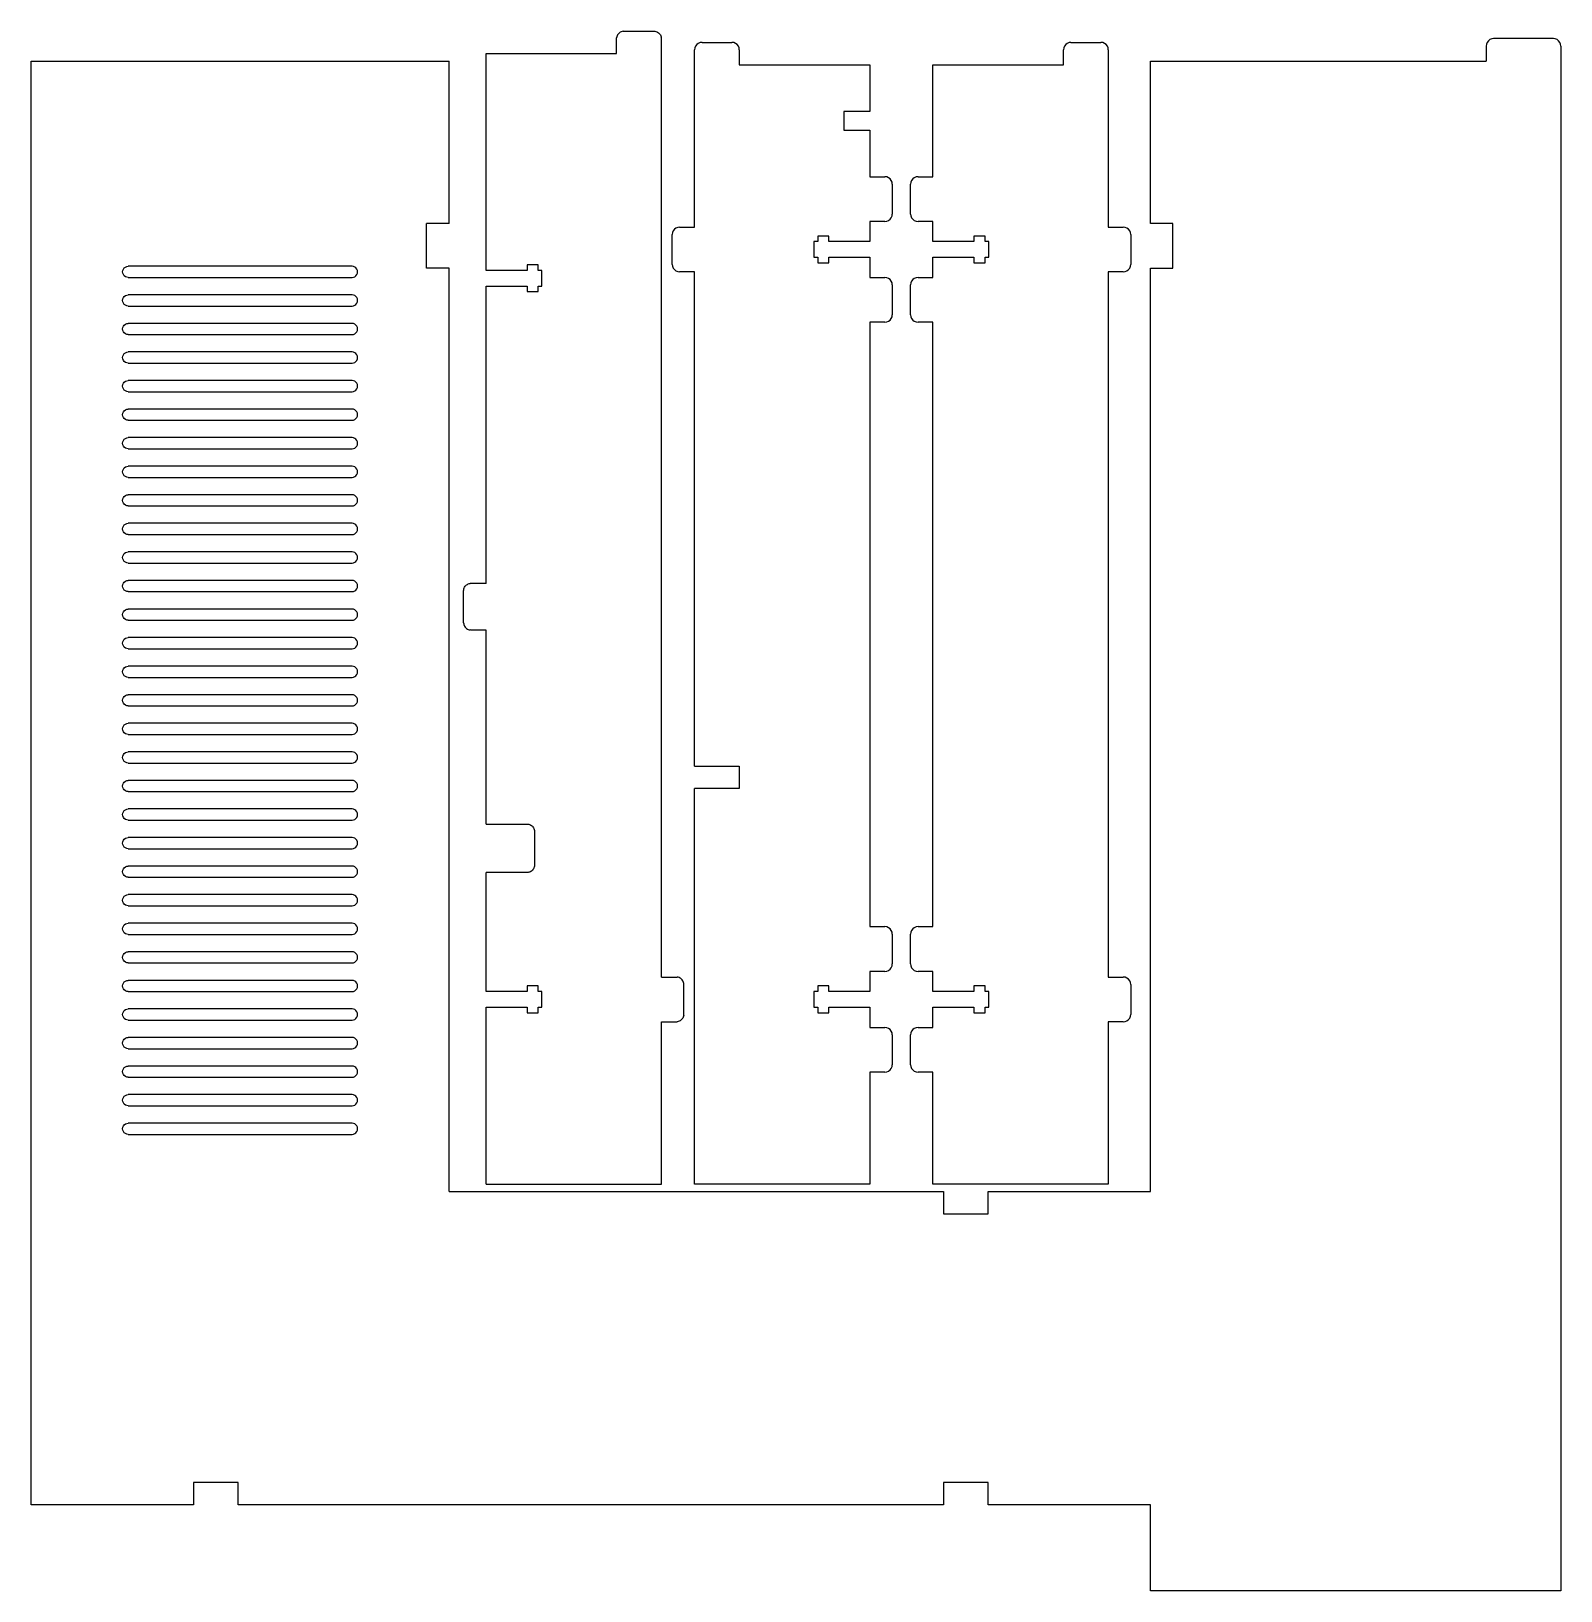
# Model space of a CAD drawing. Header units: metres. Extents: x 1334 to 1744, y -829 to -411.
import ezdxf

# ---------------------------------------------------------------- set-up
doc = ezdxf.new("R2010")
doc.units = ezdxf.units.M

msp = doc.modelspace()

# ---------------------------------------------------------------- linework, layer by layer
for p, q in [((1610.68, -415.78, 6), (1610.61, -416.3, 6)), ((1610.61, -420.3, 6), (1610.61, -416.3, 6)), ((1610.88, -415.3, 6), (1610.68, -415.78, 6)), ((1611.2, -414.89, 6), (1610.88, -415.3, 6)), ((1611.61, -414.57, 6), (1611.2, -414.89, 6)), ((1612.1, -414.37, 6), (1611.61, -414.57, 6)), ((1612.61, -414.3, 6), (1612.1, -414.37, 6)), ((1612.61, -414.3, 6), (1620.61, -414.3, 6)), ((1621.13, -414.37, 6), (1620.61, -414.3, 6)), ((1621.61, -414.57, 6), (1621.13, -414.37, 6)), ((1622.03, -414.89, 6), (1621.61, -414.57, 6)), ((1622.35, -415.3, 6), (1622.03, -414.89, 6)), ((1622.55, -415.78, 6), (1622.35, -415.3, 6)), ((1622.61, -416.3, 6), (1622.55, -415.78, 6)), ((1622.61, -416.3, 6), (1622.61, -463.8, 6)), ((1575.61, -420.3, 6), (1610.61, -420.3, 6)), ((1575.61, -450.3, 6), (1575.61, -420.3, 6)), ((1569.88, -451.3, 6), (1569.68, -451.78, 6)), ((1570.2, -450.89, 6), (1569.88, -451.3, 6)), ((1570.61, -450.57, 6), (1570.2, -450.89, 6)), ((1571.1, -450.37, 6), (1570.61, -450.57, 6)), ((1571.61, -450.3, 6), (1571.1, -450.37, 6)), ((1571.61, -450.3, 6), (1573.61, -450.3, 6)), ((1573.61, -450.3, 6), (1575.61, -450.3, 6)), ((1569.68, -451.78, 6), (1569.61, -452.3, 6)), ((1569.61, -460.3, 6), (1569.61, -452.3, 6)), ((1569.61, -460.3, 6), (1569.68, -460.82, 6)), ((1569.68, -460.82, 6), (1569.88, -461.3, 6)), ((1569.88, -461.3, 6), (1570.2, -461.71, 6)), ((1570.2, -461.71, 6), (1570.61, -462.03, 6)), ((1570.61, -462.03, 6), (1571.1, -462.23, 6)), ((1571.1, -462.23, 6), (1571.61, -462.3, 6)), ((1573.61, -462.3, 6), (1571.61, -462.3, 6)), ((1575.61, -462.3, 6), (1573.61, -462.3, 6)), ((1575.61, -467.7, 6), (1575.61, -462.3, 6)), ((1622.61, -463.8, 6), (1626.61, -463.8, 6)), ((1627.13, -463.87, 6), (1626.61, -463.8, 6)), ((1627.61, -464.07, 6), (1627.13, -463.87, 6)), ((1586.61, -467.7, 6), (1575.61, -467.7, 6)), ((1586.61, -466.2, 6), (1586.61, -467.7, 6)), ((1589.61, -466.2, 6), (1586.61, -466.2, 6)), ((1589.61, -467.7, 6), (1589.61, -466.2, 6)), ((1590.61, -467.7, 6), (1589.61, -467.7, 6)), ((1590.61, -471.9, 6), (1590.61, -467.7, 6)), ((1628.03, -464.39, 6), (1627.61, -464.07, 6)), ((1628.35, -464.8, 6), (1628.03, -464.39, 6)), ((1628.55, -465.28, 6), (1628.35, -464.8, 6)), ((1628.61, -465.8, 6), (1628.55, -465.28, 6)), ((1628.61, -465.8, 6), (1628.61, -473.8, 6)), ((1575.61, -471.9, 6), (1586.61, -471.9, 6)), ((1575.61, -477.3, 6), (1575.61, -471.9, 6)), ((1586.61, -471.9, 6), (1586.61, -473.4, 6)), ((1589.61, -471.9, 6), (1590.61, -471.9, 6)), ((1589.61, -473.4, 6), (1589.61, -471.9, 6)), ((1586.61, -473.4, 6), (1589.61, -473.4, 6)), ((1622.61, -475.8, 6), (1622.61, -664.8, 6)), ((1626.61, -475.8, 6), (1622.61, -475.8, 6)), ((1626.61, -475.8, 6), (1627.13, -475.73, 6)), ((1627.13, -475.73, 6), (1627.61, -475.53, 6)), ((1627.61, -475.53, 6), (1628.03, -475.21, 6)), ((1628.03, -475.21, 6), (1628.35, -474.8, 6)), ((1628.35, -474.8, 6), (1628.55, -474.32, 6)), ((1628.55, -474.32, 6), (1628.61, -473.8, 6)), ((1569.68, -478.78, 6), (1569.61, -479.3, 6)), ((1569.61, -487.3, 6), (1569.61, -479.3, 6)), ((1569.88, -478.3, 6), (1569.68, -478.78, 6)), ((1570.2, -477.89, 6), (1569.88, -478.3, 6)), ((1570.61, -477.57, 6), (1570.2, -477.89, 6)), ((1571.1, -477.37, 6), (1570.61, -477.57, 6)), ((1571.61, -477.3, 6), (1571.1, -477.37, 6)), ((1571.61, -477.3, 6), (1573.61, -477.3, 6)), ((1573.61, -477.3, 6), (1575.61, -477.3, 6)), ((1569.61, -487.3, 6), (1569.68, -487.82, 6)), ((1569.68, -487.82, 6), (1569.88, -488.3, 6)), ((1569.88, -488.3, 6), (1570.2, -488.71, 6)), ((1570.2, -488.71, 6), (1570.61, -489.03, 6)), ((1570.61, -489.03, 6), (1571.1, -489.23, 6)), ((1571.1, -489.23, 6), (1571.61, -489.3, 6)), ((1573.61, -489.3, 6), (1571.61, -489.3, 6)), ((1575.61, -489.3, 6), (1573.61, -489.3, 6)), ((1575.61, -651.3, 6), (1575.61, -489.3, 6)), ((1570.2, -651.89, 6), (1569.88, -652.3, 6)), ((1570.61, -651.57, 6), (1570.2, -651.89, 6)), ((1571.1, -651.37, 6), (1570.61, -651.57, 6)), ((1571.61, -651.3, 6), (1571.1, -651.37, 6)), ((1571.61, -651.3, 6), (1573.61, -651.3, 6)), ((1573.61, -651.3, 6), (1575.61, -651.3, 6)), ((1569.68, -652.78, 6), (1569.61, -653.3, 6)), ((1569.61, -661.3, 6), (1569.61, -653.3, 6)), ((1569.88, -652.3, 6), (1569.68, -652.78, 6)), ((1569.61, -661.3, 6), (1569.68, -661.82, 6)), ((1569.68, -661.82, 6), (1569.88, -662.3, 6)), ((1569.88, -662.3, 6), (1570.2, -662.71, 6)), ((1570.2, -662.71, 6), (1570.61, -663.03, 6)), ((1570.61, -663.03, 6), (1571.1, -663.23, 6)), ((1571.1, -663.23, 6), (1571.61, -663.3, 6)), ((1573.61, -663.3, 6), (1571.61, -663.3, 6)), ((1575.61, -663.3, 6), (1573.61, -663.3, 6)), ((1575.61, -668.7, 6), (1575.61, -663.3, 6)), ((1586.61, -668.7, 6), (1575.61, -668.7, 6)), ((1586.61, -667.2, 6), (1586.61, -668.7, 6)), ((1589.61, -667.2, 6), (1586.61, -667.2, 6)), ((1589.61, -668.7, 6), (1589.61, -667.2, 6)), ((1590.61, -668.7, 6), (1589.61, -668.7, 6)), ((1590.61, -672.9, 6), (1590.61, -668.7, 6)), ((1622.61, -664.8, 6), (1626.61, -664.8, 6)), ((1627.13, -664.87, 6), (1626.61, -664.8, 6)), ((1627.61, -665.07, 6), (1627.13, -664.87, 6)), ((1628.03, -665.39, 6), (1627.61, -665.07, 6)), ((1628.35, -665.8, 6), (1628.03, -665.39, 6)), ((1628.55, -666.28, 6), (1628.35, -665.8, 6)), ((1628.61, -666.8, 6), (1628.55, -666.28, 6)), ((1628.61, -666.8, 6), (1628.61, -674.8, 6)), ((1575.61, -672.9, 6), (1586.61, -672.9, 6)), ((1575.61, -678.3, 6), (1575.61, -672.9, 6)), ((1586.61, -672.9, 6), (1586.61, -674.4, 6)), ((1589.61, -672.9, 6), (1590.61, -672.9, 6)), ((1589.61, -674.4, 6), (1589.61, -672.9, 6)), ((1586.61, -674.4, 6), (1589.61, -674.4, 6)), ((1622.61, -676.8, 6), (1622.61, -720.3, 6)), ((1626.61, -676.8, 6), (1622.61, -676.8, 6)), ((1626.61, -676.8, 6), (1627.13, -676.73, 6)), ((1627.13, -676.73, 6), (1627.61, -676.53, 6)), ((1627.61, -676.53, 6), (1628.03, -676.21, 6)), ((1628.03, -676.21, 6), (1628.35, -675.8, 6)), ((1628.35, -675.8, 6), (1628.55, -675.32, 6)), ((1628.55, -675.32, 6), (1628.61, -674.8, 6)), ((1569.68, -679.78, 6), (1569.61, -680.3, 6)), ((1569.61, -688.3, 6), (1569.61, -680.3, 6)), ((1569.88, -679.3, 6), (1569.68, -679.78, 6)), ((1570.2, -678.89, 6), (1569.88, -679.3, 6)), ((1570.61, -678.57, 6), (1570.2, -678.89, 6)), ((1571.1, -678.37, 6), (1570.61, -678.57, 6)), ((1571.61, -678.3, 6), (1571.1, -678.37, 6)), ((1571.61, -678.3, 6), (1573.61, -678.3, 6)), ((1573.61, -678.3, 6), (1575.61, -678.3, 6)), ((1569.61, -688.3, 6), (1569.68, -688.82, 6)), ((1569.68, -688.82, 6), (1569.88, -689.3, 6)), ((1569.88, -689.3, 6), (1570.2, -689.71, 6)), ((1570.2, -689.71, 6), (1570.61, -690.03, 6)), ((1570.61, -690.03, 6), (1571.1, -690.23, 6)), ((1571.1, -690.23, 6), (1571.61, -690.3, 6)), ((1573.61, -690.3, 6), (1571.61, -690.3, 6)), ((1575.61, -690.3, 6), (1573.61, -690.3, 6)), ((1575.61, -720.3, 6), (1575.61, -690.3, 6)), ((1622.61, -720.3, 6), (1575.61, -720.3, 6))]:
    msp.add_line(p, q)
at = {"layer": '1'}
for p, q in [((1511.78, -415.78, 6), (1511.71, -416.3, 6)), ((1511.71, -463.8, 6), (1511.71, -416.3, 6)), ((1511.98, -415.3, 6), (1511.78, -415.78, 6)), ((1512.3, -414.89, 6), (1511.98, -415.3, 6)), ((1512.71, -414.57, 6), (1512.3, -414.89, 6)), ((1513.2, -414.37, 6), (1512.71, -414.57, 6)), ((1513.71, -414.3, 6), (1513.2, -414.37, 6)), ((1513.71, -414.3, 6), (1521.71, -414.3, 6)), ((1522.23, -414.37, 6), (1521.71, -414.3, 6)), ((1522.71, -414.57, 6), (1522.23, -414.37, 6)), ((1523.13, -414.89, 6), (1522.71, -414.57, 6)), ((1523.45, -415.3, 6), (1523.13, -414.89, 6)), ((1523.65, -415.78, 6), (1523.45, -415.3, 6)), ((1523.71, -416.3, 6), (1523.65, -415.78, 6)), ((1523.71, -416.3, 6), (1523.71, -420.3, 6)), ((1523.71, -420.3, 6), (1558.71, -420.3, 6)), ((1558.71, -420.3, 6), (1558.71, -432.8, 6)), ((1551.71, -432.8, 6), (1551.71, -437.8, 6)), ((1558.71, -432.8, 6), (1551.71, -432.8, 6)), ((1551.71, -437.8, 6), (1558.71, -437.8, 6)), ((1558.71, -437.8, 6), (1558.71, -450.3, 6)), ((1558.71, -450.3, 6), (1560.71, -450.3, 6)), ((1560.71, -450.3, 6), (1562.71, -450.3, 6)), ((1563.23, -450.37, 6), (1562.71, -450.3, 6)), ((1563.71, -450.57, 6), (1563.23, -450.37, 6)), ((1564.13, -450.89, 6), (1563.71, -450.57, 6)), ((1564.45, -451.3, 6), (1564.13, -450.89, 6)), ((1564.65, -451.78, 6), (1564.45, -451.3, 6)), ((1564.71, -452.3, 6), (1564.65, -451.78, 6)), ((1564.71, -452.3, 6), (1564.71, -460.3, 6)), ((1507.2, -463.87, 6), (1506.71, -464.07, 6)), ((1507.71, -463.8, 6), (1507.2, -463.87, 6)), ((1507.71, -463.8, 6), (1511.71, -463.8, 6)), ((1558.71, -462.3, 6), (1558.71, -467.7, 6)), ((1560.71, -462.3, 6), (1558.71, -462.3, 6)), ((1562.71, -462.3, 6), (1560.71, -462.3, 6)), ((1562.71, -462.3, 6), (1563.23, -462.23, 6)), ((1563.23, -462.23, 6), (1563.71, -462.03, 6)), ((1563.71, -462.03, 6), (1564.13, -461.71, 6)), ((1564.13, -461.71, 6), (1564.45, -461.3, 6)), ((1564.45, -461.3, 6), (1564.65, -460.82, 6)), ((1564.65, -460.82, 6), (1564.71, -460.3, 6)), ((1505.78, -465.28, 6), (1505.71, -465.8, 6)), ((1505.71, -473.8, 6), (1505.71, -465.8, 6)), ((1505.98, -464.8, 6), (1505.78, -465.28, 6)), ((1506.3, -464.39, 6), (1505.98, -464.8, 6)), ((1506.71, -464.07, 6), (1506.3, -464.39, 6)), ((1544.71, -467.7, 6), (1543.71, -467.7, 6)), ((1543.71, -467.7, 6), (1543.71, -471.9, 6)), ((1544.71, -466.2, 6), (1544.71, -467.7, 6)), ((1547.71, -466.2, 6), (1544.71, -466.2, 6)), ((1547.71, -467.7, 6), (1547.71, -466.2, 6)), ((1558.71, -467.7, 6), (1547.71, -467.7, 6)), ((1543.71, -471.9, 6), (1544.71, -471.9, 6)), ((1544.71, -471.9, 6), (1544.71, -473.4, 6)), ((1547.71, -473.4, 6), (1547.71, -471.9, 6)), ((1547.71, -471.9, 6), (1558.71, -471.9, 6)), ((1558.71, -471.9, 6), (1558.71, -477.3, 6)), ((1505.71, -473.8, 6), (1505.78, -474.32, 6)), ((1505.78, -474.32, 6), (1505.98, -474.8, 6)), ((1505.98, -474.8, 6), (1506.3, -475.21, 6)), ((1506.3, -475.21, 6), (1506.71, -475.53, 6)), ((1506.71, -475.53, 6), (1507.2, -475.73, 6)), ((1507.2, -475.73, 6), (1507.71, -475.8, 6)), ((1511.71, -475.8, 6), (1507.71, -475.8, 6)), ((1511.71, -608.3, 6), (1511.71, -475.8, 6)), ((1544.71, -473.4, 6), (1547.71, -473.4, 6)), ((1558.71, -477.3, 6), (1560.71, -477.3, 6)), ((1560.71, -477.3, 6), (1562.71, -477.3, 6)), ((1563.23, -477.37, 6), (1562.71, -477.3, 6)), ((1563.71, -477.57, 6), (1563.23, -477.37, 6)), ((1564.13, -477.89, 6), (1563.71, -477.57, 6)), ((1564.45, -478.3, 6), (1564.13, -477.89, 6)), ((1564.65, -478.78, 6), (1564.45, -478.3, 6)), ((1564.71, -479.3, 6), (1564.65, -478.78, 6)), ((1564.71, -479.3, 6), (1564.71, -487.3, 6)), ((1563.23, -489.23, 6), (1563.71, -489.03, 6)), ((1563.71, -489.03, 6), (1564.13, -488.71, 6)), ((1564.13, -488.71, 6), (1564.45, -488.3, 6)), ((1564.45, -488.3, 6), (1564.65, -487.82, 6)), ((1564.65, -487.82, 6), (1564.71, -487.3, 6)), ((1558.71, -489.3, 6), (1558.71, -651.3, 6)), ((1560.71, -489.3, 6), (1558.71, -489.3, 6)), ((1562.71, -489.3, 6), (1560.71, -489.3, 6)), ((1562.71, -489.3, 6), (1563.23, -489.23, 6)), ((1511.71, -608.3, 6), (1523.71, -608.3, 6)), ((1523.71, -608.3, 6), (1523.71, -614.3, 6)), ((1523.71, -614.3, 6), (1511.71, -614.3, 6)), ((1511.71, -720.3, 6), (1511.71, -614.3, 6)), ((1558.71, -651.3, 6), (1560.71, -651.3, 6)), ((1560.71, -651.3, 6), (1562.71, -651.3, 6)), ((1563.23, -651.37, 6), (1562.71, -651.3, 6)), ((1563.71, -651.57, 6), (1563.23, -651.37, 6)), ((1564.13, -651.89, 6), (1563.71, -651.57, 6)), ((1564.45, -652.3, 6), (1564.13, -651.89, 6)), ((1564.65, -652.78, 6), (1564.45, -652.3, 6)), ((1564.71, -653.3, 6), (1564.65, -652.78, 6)), ((1564.71, -653.3, 6), (1564.71, -661.3, 6)), ((1558.71, -663.3, 6), (1558.71, -668.7, 6)), ((1560.71, -663.3, 6), (1558.71, -663.3, 6)), ((1562.71, -663.3, 6), (1560.71, -663.3, 6)), ((1562.71, -663.3, 6), (1563.23, -663.23, 6)), ((1563.23, -663.23, 6), (1563.71, -663.03, 6)), ((1563.71, -663.03, 6), (1564.13, -662.71, 6)), ((1564.13, -662.71, 6), (1564.45, -662.3, 6)), ((1564.45, -662.3, 6), (1564.65, -661.82, 6)), ((1564.65, -661.82, 6), (1564.71, -661.3, 6)), ((1543.71, -668.7, 6), (1543.71, -672.9, 6)), ((1544.71, -668.7, 6), (1543.71, -668.7, 6)), ((1544.71, -667.2, 6), (1544.71, -668.7, 6)), ((1547.71, -667.2, 6), (1544.71, -667.2, 6)), ((1547.71, -668.7, 6), (1547.71, -667.2, 6)), ((1558.71, -668.7, 6), (1547.71, -668.7, 6)), ((1543.71, -672.9, 6), (1544.71, -672.9, 6)), ((1544.71, -672.9, 6), (1544.71, -674.4, 6)), ((1547.71, -672.9, 6), (1558.71, -672.9, 6)), ((1547.71, -674.4, 6), (1547.71, -672.9, 6)), ((1558.71, -672.9, 6), (1558.71, -678.3, 6)), ((1544.71, -674.4, 6), (1547.71, -674.4, 6)), ((1558.71, -678.3, 6), (1560.71, -678.3, 6)), ((1560.71, -678.3, 6), (1562.71, -678.3, 6)), ((1563.23, -678.37, 6), (1562.71, -678.3, 6)), ((1563.71, -678.57, 6), (1563.23, -678.37, 6)), ((1564.13, -678.89, 6), (1563.71, -678.57, 6)), ((1564.45, -679.3, 6), (1564.13, -678.89, 6)), ((1564.65, -679.78, 6), (1564.45, -679.3, 6)), ((1564.71, -680.3, 6), (1564.65, -679.78, 6)), ((1564.71, -680.3, 6), (1564.71, -688.3, 6)), ((1564.13, -689.71, 6), (1564.45, -689.3, 6)), ((1564.45, -689.3, 6), (1564.65, -688.82, 6)), ((1564.65, -688.82, 6), (1564.71, -688.3, 6)), ((1558.71, -690.3, 6), (1558.71, -720.3, 6)), ((1560.71, -690.3, 6), (1558.71, -690.3, 6)), ((1562.71, -690.3, 6), (1560.71, -690.3, 6)), ((1562.71, -690.3, 6), (1563.23, -690.23, 6)), ((1563.23, -690.23, 6), (1563.71, -690.03, 6)), ((1563.71, -690.03, 6), (1564.13, -689.71, 6)), ((1558.71, -720.3, 6), (1511.71, -720.3, 6))]:
    msp.add_line(p, q, dxfattribs=at)
at = {"layer": '2'}
for p, q in [((1724.9, -413.57, 6), (1724.49, -413.89, 6)), ((1725.38, -413.37, 6), (1724.9, -413.57, 6)), ((1725.9, -413.3, 6), (1725.38, -413.37, 6)), ((1741.9, -413.3, 6), (1725.9, -413.3, 6)), ((1742.42, -413.37, 6), (1741.9, -413.3, 6)), ((1742.9, -413.57, 6), (1742.42, -413.37, 6)), ((1743.31, -413.89, 6), (1742.9, -413.57, 6)), ((1723.97, -414.78, 6), (1723.9, -415.3, 6)), ((1723.9, -415.3, 6), (1723.9, -419.3, 6)), ((1724.17, -414.3, 6), (1723.97, -414.78, 6)), ((1724.49, -413.89, 6), (1724.17, -414.3, 6)), ((1743.63, -414.3, 6), (1743.31, -413.89, 6)), ((1743.83, -414.78, 6), (1743.63, -414.3, 6)), ((1743.9, -415.3, 6), (1743.83, -414.78, 6)), ((1743.9, -415.3, 6), (1743.9, -829.3, 6)), ((1333.9, -419.3, 6), (1445.9, -419.3, 6)), ((1333.9, -806.3, 6), (1333.9, -419.3, 6)), ((1445.9, -462.8, 6), (1445.9, -419.3, 6)), ((1633.9, -462.8, 6), (1633.9, -419.3, 6)), ((1633.9, -419.3, 6), (1723.9, -419.3, 6)), ((1439.9, -474.8, 6), (1439.9, -462.8, 6)), ((1445.9, -462.8, 6), (1439.9, -462.8, 6)), ((1639.9, -462.8, 6), (1633.9, -462.8, 6)), ((1639.9, -474.8, 6), (1639.9, -462.8, 6)), ((1358.4, -475.8, 6), (1358.45, -475.41, 6)), ((1358.45, -476.19, 6), (1358.4, -475.8, 6)), ((1358.45, -475.41, 6), (1358.6, -475.05, 6)), ((1358.6, -476.55, 6), (1358.45, -476.19, 6)), ((1358.6, -475.05, 6), (1358.84, -474.74, 6)), ((1358.84, -474.74, 6), (1359.15, -474.5, 6)), ((1359.15, -474.5, 6), (1359.51, -474.35, 6)), ((1359.51, -474.35, 6), (1359.9, -474.3, 6)), ((1419.9, -474.3, 6), (1359.9, -474.3, 6)), ((1420.29, -474.35, 6), (1419.9, -474.3, 6)), ((1420.65, -474.5, 6), (1420.29, -474.35, 6)), ((1420.96, -474.74, 6), (1420.65, -474.5, 6)), ((1421.2, -475.05, 6), (1420.96, -474.74, 6)), ((1421.35, -475.41, 6), (1421.2, -475.05, 6)), ((1421.2, -476.55, 6), (1421.35, -476.19, 6)), ((1421.4, -475.8, 6), (1421.35, -475.41, 6)), ((1421.35, -476.19, 6), (1421.4, -475.8, 6)), ((1445.9, -474.8, 6), (1439.9, -474.8, 6)), ((1445.9, -722.3, 6), (1445.9, -474.8, 6)), ((1633.9, -722.3, 6), (1633.9, -474.8, 6)), ((1633.9, -474.8, 6), (1639.9, -474.8, 6)), ((1358.84, -476.86, 6), (1358.6, -476.55, 6)), ((1359.15, -477.1, 6), (1358.84, -476.86, 6)), ((1359.51, -477.25, 6), (1359.15, -477.1, 6)), ((1359.9, -477.3, 6), (1359.51, -477.25, 6)), ((1359.9, -477.3, 6), (1419.9, -477.3, 6)), ((1419.9, -477.3, 6), (1420.29, -477.25, 6)), ((1420.29, -477.25, 6), (1420.65, -477.1, 6)), ((1420.65, -477.1, 6), (1420.96, -476.86, 6)), ((1420.96, -476.86, 6), (1421.2, -476.55, 6)), ((1358.4, -483.46, 6), (1358.45, -483.07, 6)), ((1358.45, -483.84, 6), (1358.4, -483.46, 6)), ((1358.45, -483.07, 6), (1358.6, -482.71, 6)), ((1358.6, -484.21, 6), (1358.45, -483.84, 6)), ((1358.6, -482.71, 6), (1358.84, -482.39, 6)), ((1358.84, -484.52, 6), (1358.6, -484.21, 6)), ((1358.84, -482.39, 6), (1359.15, -482.16, 6)), ((1359.15, -484.75, 6), (1358.84, -484.52, 6)), ((1359.15, -482.16, 6), (1359.51, -482.01, 6)), ((1359.51, -484.9, 6), (1359.15, -484.75, 6)), ((1359.51, -482.01, 6), (1359.9, -481.96, 6)), ((1419.9, -481.96, 6), (1359.9, -481.96, 6)), ((1420.29, -482.01, 6), (1419.9, -481.96, 6)), ((1420.65, -482.16, 6), (1420.29, -482.01, 6)), ((1420.29, -484.9, 6), (1420.65, -484.75, 6)), ((1420.96, -482.39, 6), (1420.65, -482.16, 6)), ((1420.65, -484.75, 6), (1420.96, -484.52, 6)), ((1421.2, -482.71, 6), (1420.96, -482.39, 6)), ((1420.96, -484.52, 6), (1421.2, -484.21, 6)), ((1421.35, -483.07, 6), (1421.2, -482.71, 6)), ((1421.2, -484.21, 6), (1421.35, -483.84, 6)), ((1421.4, -483.46, 6), (1421.35, -483.07, 6)), ((1421.35, -483.84, 6), (1421.4, -483.46, 6)), ((1359.9, -484.96, 6), (1359.51, -484.9, 6)), ((1359.9, -484.96, 6), (1419.9, -484.96, 6)), ((1419.9, -484.96, 6), (1420.29, -484.9, 6)), ((1358.4, -491.11, 6), (1358.45, -490.72, 6)), ((1358.45, -491.5, 6), (1358.4, -491.11, 6)), ((1358.45, -490.72, 6), (1358.6, -490.36, 6)), ((1358.6, -491.86, 6), (1358.45, -491.5, 6)), ((1358.6, -490.36, 6), (1358.84, -490.05, 6)), ((1358.84, -492.17, 6), (1358.6, -491.86, 6)), ((1358.84, -490.05, 6), (1359.15, -489.81, 6)), ((1359.15, -492.41, 6), (1358.84, -492.17, 6)), ((1359.15, -489.81, 6), (1359.51, -489.66, 6)), ((1359.51, -492.56, 6), (1359.15, -492.41, 6)), ((1359.51, -489.66, 6), (1359.9, -489.61, 6)), ((1359.9, -492.61, 6), (1359.51, -492.56, 6)), ((1419.9, -489.61, 6), (1359.9, -489.61, 6)), ((1359.9, -492.61, 6), (1419.9, -492.61, 6)), ((1420.29, -489.66, 6), (1419.9, -489.61, 6)), ((1419.9, -492.61, 6), (1420.29, -492.56, 6)), ((1420.65, -489.81, 6), (1420.29, -489.66, 6)), ((1420.29, -492.56, 6), (1420.65, -492.41, 6)), ((1420.96, -490.05, 6), (1420.65, -489.81, 6)), ((1420.65, -492.41, 6), (1420.96, -492.17, 6)), ((1421.2, -490.36, 6), (1420.96, -490.05, 6)), ((1420.96, -492.17, 6), (1421.2, -491.86, 6)), ((1421.35, -490.72, 6), (1421.2, -490.36, 6)), ((1421.2, -491.86, 6), (1421.35, -491.5, 6)), ((1421.4, -491.11, 6), (1421.35, -490.72, 6)), ((1421.35, -491.5, 6), (1421.4, -491.11, 6)), ((1359.15, -497.47, 6), (1359.51, -497.32, 6)), ((1359.51, -497.32, 6), (1359.9, -497.27, 6)), ((1419.9, -497.27, 6), (1359.9, -497.27, 6)), ((1420.29, -497.32, 6), (1419.9, -497.27, 6)), ((1420.65, -497.47, 6), (1420.29, -497.32, 6)), ((1358.4, -498.77, 6), (1358.45, -498.38, 6)), ((1358.45, -499.15, 6), (1358.4, -498.77, 6)), ((1358.45, -498.38, 6), (1358.6, -498.02, 6)), ((1358.6, -499.52, 6), (1358.45, -499.15, 6)), ((1358.6, -498.02, 6), (1358.84, -497.71, 6)), ((1358.84, -499.83, 6), (1358.6, -499.52, 6)), ((1358.84, -497.71, 6), (1359.15, -497.47, 6)), ((1359.15, -500.07, 6), (1358.84, -499.83, 6)), ((1359.51, -500.22, 6), (1359.15, -500.07, 6)), ((1359.9, -500.27, 6), (1359.51, -500.22, 6)), ((1359.9, -500.27, 6), (1419.9, -500.27, 6)), ((1419.9, -500.27, 6), (1420.29, -500.22, 6)), ((1420.29, -500.22, 6), (1420.65, -500.07, 6)), ((1420.96, -497.71, 6), (1420.65, -497.47, 6)), ((1420.65, -500.07, 6), (1420.96, -499.83, 6)), ((1421.2, -498.02, 6), (1420.96, -497.71, 6)), ((1420.96, -499.83, 6), (1421.2, -499.52, 6)), ((1421.35, -498.38, 6), (1421.2, -498.02, 6)), ((1421.2, -499.52, 6), (1421.35, -499.15, 6)), ((1421.4, -498.77, 6), (1421.35, -498.38, 6)), ((1421.35, -499.15, 6), (1421.4, -498.77, 6)), ((1358.45, -506.03, 6), (1358.6, -505.67, 6)), ((1358.6, -505.67, 6), (1358.84, -505.36, 6)), ((1358.84, -505.36, 6), (1359.15, -505.12, 6)), ((1359.15, -505.12, 6), (1359.51, -504.97, 6)), ((1359.51, -504.97, 6), (1359.9, -504.92, 6)), ((1419.9, -504.92, 6), (1359.9, -504.92, 6)), ((1420.29, -504.97, 6), (1419.9, -504.92, 6)), ((1420.65, -505.12, 6), (1420.29, -504.97, 6)), ((1420.96, -505.36, 6), (1420.65, -505.12, 6)), ((1421.2, -505.67, 6), (1420.96, -505.36, 6)), ((1421.35, -506.03, 6), (1421.2, -505.67, 6)), ((1358.4, -506.42, 6), (1358.45, -506.03, 6)), ((1358.45, -506.81, 6), (1358.4, -506.42, 6)), ((1358.6, -507.17, 6), (1358.45, -506.81, 6)), ((1358.84, -507.48, 6), (1358.6, -507.17, 6)), ((1359.15, -507.72, 6), (1358.84, -507.48, 6)), ((1359.51, -507.87, 6), (1359.15, -507.72, 6)), ((1359.9, -507.92, 6), (1359.51, -507.87, 6)), ((1359.9, -507.92, 6), (1419.9, -507.92, 6)), ((1419.9, -507.92, 6), (1420.29, -507.87, 6)), ((1420.29, -507.87, 6), (1420.65, -507.72, 6)), ((1420.65, -507.72, 6), (1420.96, -507.48, 6)), ((1420.96, -507.48, 6), (1421.2, -507.17, 6)), ((1421.2, -507.17, 6), (1421.35, -506.81, 6)), ((1421.4, -506.42, 6), (1421.35, -506.03, 6)), ((1421.35, -506.81, 6), (1421.4, -506.42, 6)), ((1358.4, -514.08, 6), (1358.45, -513.69, 6)), ((1358.45, -514.47, 6), (1358.4, -514.08, 6)), ((1358.45, -513.69, 6), (1358.6, -513.33, 6)), ((1358.6, -513.33, 6), (1358.84, -513.02, 6)), ((1358.84, -513.02, 6), (1359.15, -512.78, 6)), ((1359.15, -512.78, 6), (1359.51, -512.63, 6)), ((1359.51, -512.63, 6), (1359.9, -512.58, 6)), ((1419.9, -512.58, 6), (1359.9, -512.58, 6)), ((1420.29, -512.63, 6), (1419.9, -512.58, 6)), ((1420.65, -512.78, 6), (1420.29, -512.63, 6)), ((1420.96, -513.02, 6), (1420.65, -512.78, 6)), ((1421.2, -513.33, 6), (1420.96, -513.02, 6)), ((1421.35, -513.69, 6), (1421.2, -513.33, 6)), ((1421.4, -514.08, 6), (1421.35, -513.69, 6)), ((1421.35, -514.47, 6), (1421.4, -514.08, 6)), ((1358.6, -514.83, 6), (1358.45, -514.47, 6)), ((1358.84, -515.14, 6), (1358.6, -514.83, 6)), ((1359.15, -515.38, 6), (1358.84, -515.14, 6)), ((1359.51, -515.53, 6), (1359.15, -515.38, 6)), ((1359.9, -515.58, 6), (1359.51, -515.53, 6)), ((1359.9, -515.58, 6), (1419.9, -515.58, 6)), ((1419.9, -515.58, 6), (1420.29, -515.53, 6)), ((1420.29, -515.53, 6), (1420.65, -515.38, 6)), ((1420.65, -515.38, 6), (1420.96, -515.14, 6)), ((1420.96, -515.14, 6), (1421.2, -514.83, 6)), ((1421.2, -514.83, 6), (1421.35, -514.47, 6)), ((1358.4, -521.73, 6), (1358.45, -521.34, 6)), ((1358.45, -522.12, 6), (1358.4, -521.73, 6)), ((1358.45, -521.34, 6), (1358.6, -520.98, 6)), ((1358.6, -522.48, 6), (1358.45, -522.12, 6)), ((1358.6, -520.98, 6), (1358.84, -520.67, 6)), ((1358.84, -522.79, 6), (1358.6, -522.48, 6)), ((1358.84, -520.67, 6), (1359.15, -520.43, 6)), ((1359.15, -520.43, 6), (1359.51, -520.28, 6)), ((1359.51, -520.28, 6), (1359.9, -520.23, 6)), ((1419.9, -520.23, 6), (1359.9, -520.23, 6)), ((1420.29, -520.28, 6), (1419.9, -520.23, 6)), ((1420.65, -520.43, 6), (1420.29, -520.28, 6)), ((1420.96, -520.67, 6), (1420.65, -520.43, 6)), ((1421.2, -520.98, 6), (1420.96, -520.67, 6)), ((1420.96, -522.79, 6), (1421.2, -522.48, 6)), ((1421.35, -521.34, 6), (1421.2, -520.98, 6)), ((1421.2, -522.48, 6), (1421.35, -522.12, 6)), ((1421.4, -521.73, 6), (1421.35, -521.34, 6)), ((1421.35, -522.12, 6), (1421.4, -521.73, 6)), ((1359.15, -523.03, 6), (1358.84, -522.79, 6)), ((1359.51, -523.18, 6), (1359.15, -523.03, 6)), ((1359.9, -523.23, 6), (1359.51, -523.18, 6)), ((1359.9, -523.23, 6), (1419.9, -523.23, 6)), ((1419.9, -523.23, 6), (1420.29, -523.18, 6)), ((1420.29, -523.18, 6), (1420.65, -523.03, 6)), ((1420.65, -523.03, 6), (1420.96, -522.79, 6)), ((1358.4, -529.39, 6), (1358.45, -529, 6)), ((1358.45, -529.78, 6), (1358.4, -529.39, 6)), ((1358.45, -529, 6), (1358.6, -528.64, 6)), ((1358.6, -530.14, 6), (1358.45, -529.78, 6)), ((1358.6, -528.64, 6), (1358.84, -528.33, 6)), ((1358.84, -530.45, 6), (1358.6, -530.14, 6)), ((1358.84, -528.33, 6), (1359.15, -528.09, 6)), ((1359.15, -530.69, 6), (1358.84, -530.45, 6)), ((1359.15, -528.09, 6), (1359.51, -527.94, 6)), ((1359.51, -530.84, 6), (1359.15, -530.69, 6)), ((1359.51, -527.94, 6), (1359.9, -527.89, 6)), ((1359.9, -530.89, 6), (1359.51, -530.84, 6)), ((1419.9, -527.89, 6), (1359.9, -527.89, 6)), ((1420.29, -527.94, 6), (1419.9, -527.89, 6)), ((1419.9, -530.89, 6), (1420.29, -530.84, 6)), ((1420.65, -528.09, 6), (1420.29, -527.94, 6)), ((1420.29, -530.84, 6), (1420.65, -530.69, 6)), ((1420.96, -528.33, 6), (1420.65, -528.09, 6)), ((1420.65, -530.69, 6), (1420.96, -530.45, 6)), ((1421.2, -528.64, 6), (1420.96, -528.33, 6)), ((1420.96, -530.45, 6), (1421.2, -530.14, 6)), ((1421.35, -529, 6), (1421.2, -528.64, 6)), ((1421.2, -530.14, 6), (1421.35, -529.78, 6)), ((1421.4, -529.39, 6), (1421.35, -529, 6)), ((1421.35, -529.78, 6), (1421.4, -529.39, 6)), ((1359.9, -530.89, 6), (1419.9, -530.89, 6)), ((1358.4, -537.04, 6), (1358.45, -536.66, 6)), ((1358.45, -537.43, 6), (1358.4, -537.04, 6)), ((1358.45, -536.66, 6), (1358.6, -536.29, 6)), ((1358.6, -537.79, 6), (1358.45, -537.43, 6)), ((1358.6, -536.29, 6), (1358.84, -535.98, 6)), ((1358.84, -538.1, 6), (1358.6, -537.79, 6)), ((1358.84, -535.98, 6), (1359.15, -535.75, 6)), ((1359.15, -538.34, 6), (1358.84, -538.1, 6)), ((1359.15, -535.75, 6), (1359.51, -535.6, 6)), ((1359.51, -538.49, 6), (1359.15, -538.34, 6)), ((1359.51, -535.6, 6), (1359.9, -535.54, 6)), ((1359.9, -538.54, 6), (1359.51, -538.49, 6)), ((1419.9, -535.54, 6), (1359.9, -535.54, 6)), ((1359.9, -538.54, 6), (1419.9, -538.54, 6)), ((1420.29, -535.6, 6), (1419.9, -535.54, 6)), ((1419.9, -538.54, 6), (1420.29, -538.49, 6)), ((1420.65, -535.75, 6), (1420.29, -535.6, 6)), ((1420.29, -538.49, 6), (1420.65, -538.34, 6)), ((1420.96, -535.98, 6), (1420.65, -535.75, 6)), ((1420.65, -538.34, 6), (1420.96, -538.1, 6)), ((1421.2, -536.29, 6), (1420.96, -535.98, 6)), ((1420.96, -538.1, 6), (1421.2, -537.79, 6)), ((1421.35, -536.66, 6), (1421.2, -536.29, 6)), ((1421.2, -537.79, 6), (1421.35, -537.43, 6)), ((1421.4, -537.04, 6), (1421.35, -536.66, 6)), ((1421.35, -537.43, 6), (1421.4, -537.04, 6)), ((1359.15, -543.4, 6), (1359.51, -543.25, 6)), ((1359.51, -543.25, 6), (1359.9, -543.2, 6)), ((1419.9, -543.2, 6), (1359.9, -543.2, 6)), ((1420.29, -543.25, 6), (1419.9, -543.2, 6)), ((1420.65, -543.4, 6), (1420.29, -543.25, 6)), ((1358.4, -544.7, 6), (1358.45, -544.31, 6)), ((1358.45, -545.09, 6), (1358.4, -544.7, 6)), ((1358.45, -544.31, 6), (1358.6, -543.95, 6)), ((1358.6, -545.45, 6), (1358.45, -545.09, 6)), ((1358.6, -543.95, 6), (1358.84, -543.64, 6)), ((1358.84, -545.76, 6), (1358.6, -545.45, 6)), ((1358.84, -543.64, 6), (1359.15, -543.4, 6)), ((1359.15, -546, 6), (1358.84, -545.76, 6)), ((1359.51, -546.15, 6), (1359.15, -546, 6)), ((1359.9, -546.2, 6), (1359.51, -546.15, 6)), ((1359.9, -546.2, 6), (1419.9, -546.2, 6)), ((1419.9, -546.2, 6), (1420.29, -546.15, 6)), ((1420.29, -546.15, 6), (1420.65, -546, 6)), ((1420.96, -543.64, 6), (1420.65, -543.4, 6)), ((1420.65, -546, 6), (1420.96, -545.76, 6)), ((1421.2, -543.95, 6), (1420.96, -543.64, 6)), ((1420.96, -545.76, 6), (1421.2, -545.45, 6)), ((1421.35, -544.31, 6), (1421.2, -543.95, 6)), ((1421.2, -545.45, 6), (1421.35, -545.09, 6)), ((1421.4, -544.7, 6), (1421.35, -544.31, 6)), ((1421.35, -545.09, 6), (1421.4, -544.7, 6)), ((1358.45, -551.97, 6), (1358.6, -551.61, 6)), ((1358.6, -551.61, 6), (1358.84, -551.29, 6)), ((1358.84, -551.29, 6), (1359.15, -551.06, 6)), ((1359.15, -551.06, 6), (1359.51, -550.91, 6)), ((1359.51, -550.91, 6), (1359.9, -550.86, 6)), ((1419.9, -550.86, 6), (1359.9, -550.86, 6)), ((1420.29, -550.91, 6), (1419.9, -550.86, 6)), ((1420.65, -551.06, 6), (1420.29, -550.91, 6)), ((1420.96, -551.29, 6), (1420.65, -551.06, 6)), ((1421.2, -551.61, 6), (1420.96, -551.29, 6)), ((1421.35, -551.97, 6), (1421.2, -551.61, 6)), ((1358.4, -552.36, 6), (1358.45, -551.97, 6)), ((1358.45, -552.74, 6), (1358.4, -552.36, 6)), ((1358.6, -553.11, 6), (1358.45, -552.74, 6)), ((1358.84, -553.42, 6), (1358.6, -553.11, 6)), ((1359.15, -553.65, 6), (1358.84, -553.42, 6)), ((1359.51, -553.8, 6), (1359.15, -553.65, 6)), ((1359.9, -553.86, 6), (1359.51, -553.8, 6)), ((1359.9, -553.86, 6), (1419.9, -553.86, 6)), ((1419.9, -553.86, 6), (1420.29, -553.8, 6)), ((1420.29, -553.8, 6), (1420.65, -553.65, 6)), ((1420.65, -553.65, 6), (1420.96, -553.42, 6)), ((1420.96, -553.42, 6), (1421.2, -553.11, 6)), ((1421.2, -553.11, 6), (1421.35, -552.74, 6)), ((1421.4, -552.36, 6), (1421.35, -551.97, 6)), ((1421.35, -552.74, 6), (1421.4, -552.36, 6)), ((1358.4, -560.01, 6), (1358.45, -559.62, 6)), ((1358.45, -560.4, 6), (1358.4, -560.01, 6)), ((1358.45, -559.62, 6), (1358.6, -559.26, 6)), ((1358.6, -559.26, 6), (1358.84, -558.95, 6)), ((1358.84, -558.95, 6), (1359.15, -558.71, 6)), ((1359.15, -558.71, 6), (1359.51, -558.56, 6)), ((1359.51, -558.56, 6), (1359.9, -558.51, 6)), ((1419.9, -558.51, 6), (1359.9, -558.51, 6)), ((1420.29, -558.56, 6), (1419.9, -558.51, 6)), ((1420.65, -558.71, 6), (1420.29, -558.56, 6)), ((1420.96, -558.95, 6), (1420.65, -558.71, 6)), ((1421.2, -559.26, 6), (1420.96, -558.95, 6)), ((1421.35, -559.62, 6), (1421.2, -559.26, 6)), ((1421.4, -560.01, 6), (1421.35, -559.62, 6)), ((1421.35, -560.4, 6), (1421.4, -560.01, 6)), ((1358.6, -560.76, 6), (1358.45, -560.4, 6)), ((1358.84, -561.07, 6), (1358.6, -560.76, 6)), ((1359.15, -561.31, 6), (1358.84, -561.07, 6)), ((1359.51, -561.46, 6), (1359.15, -561.31, 6)), ((1359.9, -561.51, 6), (1359.51, -561.46, 6)), ((1359.9, -561.51, 6), (1419.9, -561.51, 6)), ((1419.9, -561.51, 6), (1420.29, -561.46, 6)), ((1420.29, -561.46, 6), (1420.65, -561.31, 6)), ((1420.65, -561.31, 6), (1420.96, -561.07, 6)), ((1420.96, -561.07, 6), (1421.2, -560.76, 6)), ((1421.2, -560.76, 6), (1421.35, -560.4, 6)), ((1358.4, -567.67, 6), (1358.45, -567.28, 6)), ((1358.45, -568.05, 6), (1358.4, -567.67, 6)), ((1358.45, -567.28, 6), (1358.6, -566.92, 6)), ((1358.6, -568.42, 6), (1358.45, -568.05, 6)), ((1358.6, -566.92, 6), (1358.84, -566.61, 6)), ((1358.84, -568.73, 6), (1358.6, -568.42, 6)), ((1358.84, -566.61, 6), (1359.15, -566.37, 6)), ((1359.15, -566.37, 6), (1359.51, -566.22, 6)), ((1359.51, -566.22, 6), (1359.9, -566.17, 6)), ((1419.9, -566.17, 6), (1359.9, -566.17, 6)), ((1420.29, -566.22, 6), (1419.9, -566.17, 6)), ((1420.65, -566.37, 6), (1420.29, -566.22, 6)), ((1420.96, -566.61, 6), (1420.65, -566.37, 6)), ((1421.2, -566.92, 6), (1420.96, -566.61, 6)), ((1420.96, -568.73, 6), (1421.2, -568.42, 6)), ((1421.35, -567.28, 6), (1421.2, -566.92, 6)), ((1421.2, -568.42, 6), (1421.35, -568.05, 6)), ((1421.4, -567.67, 6), (1421.35, -567.28, 6)), ((1421.35, -568.05, 6), (1421.4, -567.67, 6)), ((1359.15, -568.97, 6), (1358.84, -568.73, 6)), ((1359.51, -569.12, 6), (1359.15, -568.97, 6)), ((1359.9, -569.17, 6), (1359.51, -569.12, 6)), ((1359.9, -569.17, 6), (1419.9, -569.17, 6)), ((1419.9, -569.17, 6), (1420.29, -569.12, 6)), ((1420.29, -569.12, 6), (1420.65, -568.97, 6)), ((1420.65, -568.97, 6), (1420.96, -568.73, 6)), ((1358.4, -575.32, 6), (1358.45, -574.93, 6)), ((1358.45, -575.71, 6), (1358.4, -575.32, 6)), ((1358.45, -574.93, 6), (1358.6, -574.57, 6)), ((1358.6, -576.07, 6), (1358.45, -575.71, 6)), ((1358.6, -574.57, 6), (1358.84, -574.26, 6)), ((1358.84, -576.38, 6), (1358.6, -576.07, 6)), ((1358.84, -574.26, 6), (1359.15, -574.02, 6)), ((1359.15, -576.62, 6), (1358.84, -576.38, 6)), ((1359.15, -574.02, 6), (1359.51, -573.87, 6)), ((1359.51, -576.77, 6), (1359.15, -576.62, 6)), ((1359.51, -573.87, 6), (1359.9, -573.82, 6)), ((1359.9, -576.82, 6), (1359.51, -576.77, 6)), ((1419.9, -573.82, 6), (1359.9, -573.82, 6)), ((1359.9, -576.82, 6), (1419.9, -576.82, 6)), ((1420.29, -573.87, 6), (1419.9, -573.82, 6)), ((1419.9, -576.82, 6), (1420.29, -576.77, 6)), ((1420.65, -574.02, 6), (1420.29, -573.87, 6)), ((1420.29, -576.77, 6), (1420.65, -576.62, 6)), ((1420.96, -574.26, 6), (1420.65, -574.02, 6)), ((1420.65, -576.62, 6), (1420.96, -576.38, 6)), ((1421.2, -574.57, 6), (1420.96, -574.26, 6)), ((1420.96, -576.38, 6), (1421.2, -576.07, 6)), ((1421.35, -574.93, 6), (1421.2, -574.57, 6)), ((1421.2, -576.07, 6), (1421.35, -575.71, 6)), ((1421.4, -575.32, 6), (1421.35, -574.93, 6)), ((1421.35, -575.71, 6), (1421.4, -575.32, 6)), ((1358.4, -582.98, 6), (1358.45, -582.59, 6)), ((1358.45, -583.37, 6), (1358.4, -582.98, 6)), ((1358.45, -582.59, 6), (1358.6, -582.23, 6)), ((1358.6, -583.73, 6), (1358.45, -583.37, 6)), ((1358.6, -582.23, 6), (1358.84, -581.92, 6)), ((1358.84, -584.04, 6), (1358.6, -583.73, 6)), ((1358.84, -581.92, 6), (1359.15, -581.68, 6)), ((1359.15, -584.28, 6), (1358.84, -584.04, 6)), ((1359.15, -581.68, 6), (1359.51, -581.53, 6)), ((1359.51, -584.43, 6), (1359.15, -584.28, 6)), ((1359.51, -581.53, 6), (1359.9, -581.48, 6)), ((1359.9, -584.48, 6), (1359.51, -584.43, 6)), ((1419.9, -581.48, 6), (1359.9, -581.48, 6)), ((1359.9, -584.48, 6), (1419.9, -584.48, 6)), ((1420.29, -581.53, 6), (1419.9, -581.48, 6)), ((1419.9, -584.48, 6), (1420.29, -584.43, 6)), ((1420.65, -581.68, 6), (1420.29, -581.53, 6)), ((1420.29, -584.43, 6), (1420.65, -584.28, 6)), ((1420.96, -581.92, 6), (1420.65, -581.68, 6)), ((1420.65, -584.28, 6), (1420.96, -584.04, 6)), ((1421.2, -582.23, 6), (1420.96, -581.92, 6)), ((1420.96, -584.04, 6), (1421.2, -583.73, 6)), ((1421.35, -582.59, 6), (1421.2, -582.23, 6)), ((1421.2, -583.73, 6), (1421.35, -583.37, 6)), ((1421.4, -582.98, 6), (1421.35, -582.59, 6)), ((1421.35, -583.37, 6), (1421.4, -582.98, 6)), ((1358.84, -589.57, 6), (1359.15, -589.33, 6)), ((1359.15, -589.33, 6), (1359.51, -589.18, 6)), ((1359.51, -589.18, 6), (1359.9, -589.13, 6)), ((1419.9, -589.13, 6), (1359.9, -589.13, 6)), ((1420.29, -589.18, 6), (1419.9, -589.13, 6)), ((1420.65, -589.33, 6), (1420.29, -589.18, 6)), ((1420.96, -589.57, 6), (1420.65, -589.33, 6)), ((1358.4, -590.63, 6), (1358.45, -590.24, 6)), ((1358.45, -591.02, 6), (1358.4, -590.63, 6)), ((1358.45, -590.24, 6), (1358.6, -589.88, 6)), ((1358.6, -591.38, 6), (1358.45, -591.02, 6)), ((1358.6, -589.88, 6), (1358.84, -589.57, 6)), ((1358.84, -591.69, 6), (1358.6, -591.38, 6)), ((1359.15, -591.93, 6), (1358.84, -591.69, 6)), ((1359.51, -592.08, 6), (1359.15, -591.93, 6)), ((1359.9, -592.13, 6), (1359.51, -592.08, 6)), ((1359.9, -592.13, 6), (1419.9, -592.13, 6)), ((1419.9, -592.13, 6), (1420.29, -592.08, 6)), ((1420.29, -592.08, 6), (1420.65, -591.93, 6)), ((1420.65, -591.93, 6), (1420.96, -591.69, 6)), ((1421.2, -589.88, 6), (1420.96, -589.57, 6)), ((1420.96, -591.69, 6), (1421.2, -591.38, 6)), ((1421.35, -590.24, 6), (1421.2, -589.88, 6)), ((1421.2, -591.38, 6), (1421.35, -591.02, 6)), ((1421.4, -590.63, 6), (1421.35, -590.24, 6)), ((1421.35, -591.02, 6), (1421.4, -590.63, 6)), ((1358.45, -597.9, 6), (1358.6, -597.54, 6)), ((1358.6, -597.54, 6), (1358.84, -597.23, 6)), ((1358.84, -597.23, 6), (1359.15, -596.99, 6)), ((1359.15, -596.99, 6), (1359.51, -596.84, 6)), ((1359.51, -596.84, 6), (1359.9, -596.79, 6)), ((1419.9, -596.79, 6), (1359.9, -596.79, 6)), ((1420.29, -596.84, 6), (1419.9, -596.79, 6)), ((1420.65, -596.99, 6), (1420.29, -596.84, 6)), ((1420.96, -597.23, 6), (1420.65, -596.99, 6)), ((1421.2, -597.54, 6), (1420.96, -597.23, 6)), ((1421.35, -597.9, 6), (1421.2, -597.54, 6)), ((1358.4, -598.29, 6), (1358.45, -597.9, 6)), ((1358.45, -598.68, 6), (1358.4, -598.29, 6)), ((1358.6, -599.04, 6), (1358.45, -598.68, 6)), ((1358.84, -599.35, 6), (1358.6, -599.04, 6)), ((1359.15, -599.59, 6), (1358.84, -599.35, 6)), ((1359.51, -599.74, 6), (1359.15, -599.59, 6)), ((1359.9, -599.79, 6), (1359.51, -599.74, 6)), ((1359.9, -599.79, 6), (1419.9, -599.79, 6)), ((1419.9, -599.79, 6), (1420.29, -599.74, 6)), ((1420.29, -599.74, 6), (1420.65, -599.59, 6)), ((1420.65, -599.59, 6), (1420.96, -599.35, 6)), ((1420.96, -599.35, 6), (1421.2, -599.04, 6)), ((1421.2, -599.04, 6), (1421.35, -598.68, 6)), ((1421.4, -598.29, 6), (1421.35, -597.9, 6)), ((1421.35, -598.68, 6), (1421.4, -598.29, 6)), ((1358.4, -605.94, 6), (1358.45, -605.56, 6)), ((1358.45, -606.33, 6), (1358.4, -605.94, 6)), ((1358.45, -605.56, 6), (1358.6, -605.19, 6)), ((1358.6, -605.19, 6), (1358.84, -604.88, 6)), ((1358.84, -604.88, 6), (1359.15, -604.64, 6)), ((1359.15, -604.64, 6), (1359.51, -604.5, 6)), ((1359.51, -604.5, 6), (1359.9, -604.44, 6)), ((1419.9, -604.44, 6), (1359.9, -604.44, 6)), ((1420.29, -604.5, 6), (1419.9, -604.44, 6)), ((1420.65, -604.64, 6), (1420.29, -604.5, 6)), ((1420.96, -604.88, 6), (1420.65, -604.64, 6)), ((1421.2, -605.19, 6), (1420.96, -604.88, 6)), ((1421.35, -605.56, 6), (1421.2, -605.19, 6)), ((1421.4, -605.94, 6), (1421.35, -605.56, 6)), ((1421.35, -606.33, 6), (1421.4, -605.94, 6)), ((1358.6, -606.69, 6), (1358.45, -606.33, 6)), ((1358.84, -607, 6), (1358.6, -606.69, 6)), ((1359.15, -607.24, 6), (1358.84, -607, 6)), ((1359.51, -607.39, 6), (1359.15, -607.24, 6)), ((1359.9, -607.44, 6), (1359.51, -607.39, 6)), ((1359.9, -607.44, 6), (1419.9, -607.44, 6)), ((1419.9, -607.44, 6), (1420.29, -607.39, 6)), ((1420.29, -607.39, 6), (1420.65, -607.24, 6)), ((1420.65, -607.24, 6), (1420.96, -607, 6)), ((1420.96, -607, 6), (1421.2, -606.69, 6)), ((1421.2, -606.69, 6), (1421.35, -606.33, 6)), ((1358.4, -613.6, 6), (1358.45, -613.21, 6)), ((1358.45, -613.99, 6), (1358.4, -613.6, 6)), ((1358.45, -613.21, 6), (1358.6, -612.85, 6)), ((1358.6, -614.35, 6), (1358.45, -613.99, 6)), ((1358.6, -612.85, 6), (1358.84, -612.54, 6)), ((1358.84, -614.66, 6), (1358.6, -614.35, 6)), ((1358.84, -612.54, 6), (1359.15, -612.3, 6)), ((1359.15, -612.3, 6), (1359.51, -612.15, 6)), ((1359.51, -612.15, 6), (1359.9, -612.1, 6)), ((1419.9, -612.1, 6), (1359.9, -612.1, 6)), ((1420.29, -612.15, 6), (1419.9, -612.1, 6)), ((1420.65, -612.3, 6), (1420.29, -612.15, 6)), ((1420.96, -612.54, 6), (1420.65, -612.3, 6)), ((1421.2, -612.85, 6), (1420.96, -612.54, 6)), ((1420.96, -614.66, 6), (1421.2, -614.35, 6)), ((1421.35, -613.21, 6), (1421.2, -612.85, 6)), ((1421.2, -614.35, 6), (1421.35, -613.99, 6)), ((1421.4, -613.6, 6), (1421.35, -613.21, 6)), ((1421.35, -613.99, 6), (1421.4, -613.6, 6)), ((1359.15, -614.9, 6), (1358.84, -614.66, 6)), ((1359.51, -615.05, 6), (1359.15, -614.9, 6)), ((1359.9, -615.1, 6), (1359.51, -615.05, 6)), ((1359.9, -615.1, 6), (1419.9, -615.1, 6)), ((1419.9, -615.1, 6), (1420.29, -615.05, 6)), ((1420.29, -615.05, 6), (1420.65, -614.9, 6)), ((1420.65, -614.9, 6), (1420.96, -614.66, 6)), ((1358.4, -621.25, 6), (1358.45, -620.87, 6)), ((1358.45, -621.64, 6), (1358.4, -621.25, 6)), ((1358.45, -620.87, 6), (1358.6, -620.5, 6)), ((1358.6, -622, 6), (1358.45, -621.64, 6)), ((1358.6, -620.5, 6), (1358.84, -620.19, 6)), ((1358.84, -622.32, 6), (1358.6, -622, 6)), ((1358.84, -620.19, 6), (1359.15, -619.96, 6)), ((1359.15, -622.55, 6), (1358.84, -622.32, 6)), ((1359.15, -619.96, 6), (1359.51, -619.81, 6)), ((1359.51, -622.7, 6), (1359.15, -622.55, 6)), ((1359.51, -619.81, 6), (1359.9, -619.75, 6)), ((1359.9, -622.75, 6), (1359.51, -622.7, 6)), ((1419.9, -619.75, 6), (1359.9, -619.75, 6)), ((1359.9, -622.75, 6), (1419.9, -622.75, 6)), ((1420.29, -619.81, 6), (1419.9, -619.75, 6)), ((1419.9, -622.75, 6), (1420.29, -622.7, 6)), ((1420.65, -619.96, 6), (1420.29, -619.81, 6)), ((1420.29, -622.7, 6), (1420.65, -622.55, 6)), ((1420.96, -620.19, 6), (1420.65, -619.96, 6)), ((1420.65, -622.55, 6), (1420.96, -622.32, 6)), ((1421.2, -620.5, 6), (1420.96, -620.19, 6)), ((1420.96, -622.32, 6), (1421.2, -622, 6)), ((1421.35, -620.87, 6), (1421.2, -620.5, 6)), ((1421.2, -622, 6), (1421.35, -621.64, 6)), ((1421.4, -621.25, 6), (1421.35, -620.87, 6)), ((1421.35, -621.64, 6), (1421.4, -621.25, 6)), ((1358.4, -628.91, 6), (1358.45, -628.52, 6)), ((1358.45, -629.3, 6), (1358.4, -628.91, 6)), ((1358.45, -628.52, 6), (1358.6, -628.16, 6)), ((1358.6, -629.66, 6), (1358.45, -629.3, 6)), ((1358.6, -628.16, 6), (1358.84, -627.85, 6)), ((1358.84, -629.97, 6), (1358.6, -629.66, 6)), ((1358.84, -627.85, 6), (1359.15, -627.61, 6)), ((1359.15, -630.21, 6), (1358.84, -629.97, 6)), ((1359.15, -627.61, 6), (1359.51, -627.46, 6)), ((1359.51, -630.36, 6), (1359.15, -630.21, 6)), ((1359.51, -627.46, 6), (1359.9, -627.41, 6)), ((1359.9, -630.41, 6), (1359.51, -630.36, 6)), ((1419.9, -627.41, 6), (1359.9, -627.41, 6)), ((1359.9, -630.41, 6), (1419.9, -630.41, 6)), ((1420.29, -627.46, 6), (1419.9, -627.41, 6)), ((1419.9, -630.41, 6), (1420.29, -630.36, 6)), ((1420.65, -627.61, 6), (1420.29, -627.46, 6)), ((1420.29, -630.36, 6), (1420.65, -630.21, 6)), ((1420.96, -627.85, 6), (1420.65, -627.61, 6)), ((1420.65, -630.21, 6), (1420.96, -629.97, 6)), ((1421.2, -628.16, 6), (1420.96, -627.85, 6)), ((1420.96, -629.97, 6), (1421.2, -629.66, 6)), ((1421.35, -628.52, 6), (1421.2, -628.16, 6)), ((1421.2, -629.66, 6), (1421.35, -629.3, 6)), ((1421.4, -628.91, 6), (1421.35, -628.52, 6)), ((1421.35, -629.3, 6), (1421.4, -628.91, 6)), ((1358.84, -635.51, 6), (1359.15, -635.27, 6)), ((1359.15, -635.27, 6), (1359.51, -635.12, 6)), ((1359.51, -635.12, 6), (1359.9, -635.07, 6)), ((1419.9, -635.07, 6), (1359.9, -635.07, 6)), ((1420.29, -635.12, 6), (1419.9, -635.07, 6)), ((1420.65, -635.27, 6), (1420.29, -635.12, 6)), ((1420.96, -635.51, 6), (1420.65, -635.27, 6)), ((1358.4, -636.57, 6), (1358.45, -636.18, 6)), ((1358.45, -636.95, 6), (1358.4, -636.57, 6)), ((1358.45, -636.18, 6), (1358.6, -635.82, 6)), ((1358.6, -637.32, 6), (1358.45, -636.95, 6)), ((1358.6, -635.82, 6), (1358.84, -635.51, 6)), ((1358.84, -637.63, 6), (1358.6, -637.32, 6)), ((1359.15, -637.87, 6), (1358.84, -637.63, 6)), ((1359.51, -638.01, 6), (1359.15, -637.87, 6)), ((1359.9, -638.07, 6), (1359.51, -638.01, 6)), ((1359.9, -638.07, 6), (1419.9, -638.07, 6)), ((1419.9, -638.07, 6), (1420.29, -638.01, 6)), ((1420.29, -638.01, 6), (1420.65, -637.87, 6)), ((1420.65, -637.87, 6), (1420.96, -637.63, 6)), ((1421.2, -635.82, 6), (1420.96, -635.51, 6)), ((1420.96, -637.63, 6), (1421.2, -637.32, 6)), ((1421.35, -636.18, 6), (1421.2, -635.82, 6)), ((1421.2, -637.32, 6), (1421.35, -636.95, 6)), ((1421.4, -636.57, 6), (1421.35, -636.18, 6)), ((1421.35, -636.95, 6), (1421.4, -636.57, 6)), ((1358.45, -643.83, 6), (1358.6, -643.47, 6)), ((1358.6, -643.47, 6), (1358.84, -643.16, 6)), ((1358.84, -643.16, 6), (1359.15, -642.92, 6)), ((1359.15, -642.92, 6), (1359.51, -642.77, 6)), ((1359.51, -642.77, 6), (1359.9, -642.72, 6)), ((1419.9, -642.72, 6), (1359.9, -642.72, 6)), ((1420.29, -642.77, 6), (1419.9, -642.72, 6)), ((1420.65, -642.92, 6), (1420.29, -642.77, 6)), ((1420.96, -643.16, 6), (1420.65, -642.92, 6)), ((1421.2, -643.47, 6), (1420.96, -643.16, 6)), ((1421.35, -643.83, 6), (1421.2, -643.47, 6)), ((1358.4, -644.22, 6), (1358.45, -643.83, 6)), ((1358.45, -644.61, 6), (1358.4, -644.22, 6)), ((1358.6, -644.97, 6), (1358.45, -644.61, 6)), ((1358.84, -645.28, 6), (1358.6, -644.97, 6)), ((1359.15, -645.52, 6), (1358.84, -645.28, 6)), ((1359.51, -645.67, 6), (1359.15, -645.52, 6)), ((1359.9, -645.72, 6), (1359.51, -645.67, 6)), ((1359.9, -645.72, 6), (1419.9, -645.72, 6)), ((1419.9, -645.72, 6), (1420.29, -645.67, 6)), ((1420.29, -645.67, 6), (1420.65, -645.52, 6)), ((1420.65, -645.52, 6), (1420.96, -645.28, 6)), ((1420.96, -645.28, 6), (1421.2, -644.97, 6)), ((1421.2, -644.97, 6), (1421.35, -644.61, 6)), ((1421.4, -644.22, 6), (1421.35, -643.83, 6)), ((1421.35, -644.61, 6), (1421.4, -644.22, 6)), ((1358.4, -651.88, 6), (1358.45, -651.49, 6)), ((1358.45, -652.27, 6), (1358.4, -651.88, 6)), ((1358.45, -651.49, 6), (1358.6, -651.13, 6)), ((1358.6, -651.13, 6), (1358.84, -650.82, 6)), ((1358.84, -650.82, 6), (1359.15, -650.58, 6)), ((1359.15, -650.58, 6), (1359.51, -650.43, 6)), ((1359.51, -650.43, 6), (1359.9, -650.38, 6)), ((1419.9, -650.38, 6), (1359.9, -650.38, 6)), ((1420.29, -650.43, 6), (1419.9, -650.38, 6)), ((1420.65, -650.58, 6), (1420.29, -650.43, 6)), ((1420.96, -650.82, 6), (1420.65, -650.58, 6)), ((1421.2, -651.13, 6), (1420.96, -650.82, 6)), ((1421.35, -651.49, 6), (1421.2, -651.13, 6)), ((1421.4, -651.88, 6), (1421.35, -651.49, 6)), ((1421.35, -652.27, 6), (1421.4, -651.88, 6)), ((1358.6, -652.63, 6), (1358.45, -652.27, 6)), ((1358.84, -652.94, 6), (1358.6, -652.63, 6)), ((1359.15, -653.18, 6), (1358.84, -652.94, 6)), ((1359.51, -653.33, 6), (1359.15, -653.18, 6)), ((1359.9, -653.38, 6), (1359.51, -653.33, 6)), ((1359.9, -653.38, 6), (1419.9, -653.38, 6)), ((1419.9, -653.38, 6), (1420.29, -653.33, 6)), ((1420.29, -653.33, 6), (1420.65, -653.18, 6)), ((1420.65, -653.18, 6), (1420.96, -652.94, 6)), ((1420.96, -652.94, 6), (1421.2, -652.63, 6)), ((1421.2, -652.63, 6), (1421.35, -652.27, 6)), ((1358.4, -659.53, 6), (1358.45, -659.14, 6)), ((1358.45, -659.92, 6), (1358.4, -659.53, 6)), ((1358.45, -659.14, 6), (1358.6, -658.78, 6)), ((1358.6, -660.28, 6), (1358.45, -659.92, 6)), ((1358.6, -658.78, 6), (1358.84, -658.47, 6)), ((1358.84, -660.59, 6), (1358.6, -660.28, 6)), ((1358.84, -658.47, 6), (1359.15, -658.23, 6)), ((1359.15, -658.23, 6), (1359.51, -658.08, 6)), ((1359.51, -658.08, 6), (1359.9, -658.03, 6)), ((1419.9, -658.03, 6), (1359.9, -658.03, 6)), ((1420.29, -658.08, 6), (1419.9, -658.03, 6)), ((1420.65, -658.23, 6), (1420.29, -658.08, 6)), ((1420.96, -658.47, 6), (1420.65, -658.23, 6)), ((1421.2, -658.78, 6), (1420.96, -658.47, 6)), ((1420.96, -660.59, 6), (1421.2, -660.28, 6)), ((1421.35, -659.14, 6), (1421.2, -658.78, 6)), ((1421.2, -660.28, 6), (1421.35, -659.92, 6)), ((1421.4, -659.53, 6), (1421.35, -659.14, 6)), ((1421.35, -659.92, 6), (1421.4, -659.53, 6)), ((1359.15, -660.83, 6), (1358.84, -660.59, 6)), ((1359.51, -660.98, 6), (1359.15, -660.83, 6)), ((1359.9, -661.03, 6), (1359.51, -660.98, 6)), ((1359.9, -661.03, 6), (1419.9, -661.03, 6)), ((1419.9, -661.03, 6), (1420.29, -660.98, 6)), ((1420.29, -660.98, 6), (1420.65, -660.83, 6)), ((1420.65, -660.83, 6), (1420.96, -660.59, 6)), ((1358.4, -667.19, 6), (1358.45, -666.8, 6)), ((1358.45, -667.58, 6), (1358.4, -667.19, 6)), ((1358.45, -666.8, 6), (1358.6, -666.44, 6)), ((1358.6, -667.94, 6), (1358.45, -667.58, 6)), ((1358.6, -666.44, 6), (1358.84, -666.13, 6)), ((1358.84, -668.25, 6), (1358.6, -667.94, 6)), ((1358.84, -666.13, 6), (1359.15, -665.89, 6)), ((1359.15, -668.49, 6), (1358.84, -668.25, 6)), ((1359.15, -665.89, 6), (1359.51, -665.74, 6)), ((1359.51, -668.64, 6), (1359.15, -668.49, 6)), ((1359.51, -665.74, 6), (1359.9, -665.69, 6)), ((1359.9, -668.69, 6), (1359.51, -668.64, 6)), ((1419.9, -665.69, 6), (1359.9, -665.69, 6)), ((1359.9, -668.69, 6), (1419.9, -668.69, 6)), ((1420.29, -665.74, 6), (1419.9, -665.69, 6)), ((1419.9, -668.69, 6), (1420.29, -668.64, 6)), ((1420.65, -665.89, 6), (1420.29, -665.74, 6)), ((1420.29, -668.64, 6), (1420.65, -668.49, 6)), ((1420.96, -666.13, 6), (1420.65, -665.89, 6)), ((1420.65, -668.49, 6), (1420.96, -668.25, 6)), ((1421.2, -666.44, 6), (1420.96, -666.13, 6)), ((1420.96, -668.25, 6), (1421.2, -667.94, 6)), ((1421.35, -666.8, 6), (1421.2, -666.44, 6)), ((1421.2, -667.94, 6), (1421.35, -667.58, 6)), ((1421.4, -667.19, 6), (1421.35, -666.8, 6)), ((1421.35, -667.58, 6), (1421.4, -667.19, 6)), ((1358.4, -674.84, 6), (1358.45, -674.46, 6)), ((1358.45, -675.23, 6), (1358.4, -674.84, 6)), ((1358.45, -674.46, 6), (1358.6, -674.09, 6)), ((1358.6, -675.59, 6), (1358.45, -675.23, 6)), ((1358.6, -674.09, 6), (1358.84, -673.78, 6)), ((1358.84, -675.9, 6), (1358.6, -675.59, 6)), ((1358.84, -673.78, 6), (1359.15, -673.54, 6)), ((1359.15, -676.14, 6), (1358.84, -675.9, 6)), ((1359.15, -673.54, 6), (1359.51, -673.39, 6)), ((1359.51, -676.29, 6), (1359.15, -676.14, 6)), ((1359.51, -673.39, 6), (1359.9, -673.34, 6)), ((1359.9, -676.34, 6), (1359.51, -676.29, 6)), ((1419.9, -673.34, 6), (1359.9, -673.34, 6)), ((1359.9, -676.34, 6), (1419.9, -676.34, 6)), ((1420.29, -673.39, 6), (1419.9, -673.34, 6)), ((1419.9, -676.34, 6), (1420.29, -676.29, 6)), ((1420.65, -673.54, 6), (1420.29, -673.39, 6)), ((1420.29, -676.29, 6), (1420.65, -676.14, 6)), ((1420.96, -673.78, 6), (1420.65, -673.54, 6)), ((1420.65, -676.14, 6), (1420.96, -675.9, 6)), ((1421.2, -674.09, 6), (1420.96, -673.78, 6)), ((1420.96, -675.9, 6), (1421.2, -675.59, 6)), ((1421.35, -674.46, 6), (1421.2, -674.09, 6)), ((1421.2, -675.59, 6), (1421.35, -675.23, 6)), ((1421.4, -674.84, 6), (1421.35, -674.46, 6)), ((1421.35, -675.23, 6), (1421.4, -674.84, 6)), ((1358.84, -681.44, 6), (1359.15, -681.2, 6)), ((1359.15, -681.2, 6), (1359.51, -681.05, 6)), ((1359.51, -681.05, 6), (1359.9, -681, 6)), ((1419.9, -681, 6), (1359.9, -681, 6)), ((1420.29, -681.05, 6), (1419.9, -681, 6)), ((1420.65, -681.2, 6), (1420.29, -681.05, 6)), ((1420.96, -681.44, 6), (1420.65, -681.2, 6)), ((1358.4, -682.5, 6), (1358.45, -682.11, 6)), ((1358.45, -682.89, 6), (1358.4, -682.5, 6)), ((1358.45, -682.11, 6), (1358.6, -681.75, 6)), ((1358.6, -683.25, 6), (1358.45, -682.89, 6)), ((1358.6, -681.75, 6), (1358.84, -681.44, 6)), ((1358.84, -683.56, 6), (1358.6, -683.25, 6)), ((1359.15, -683.8, 6), (1358.84, -683.56, 6)), ((1359.51, -683.95, 6), (1359.15, -683.8, 6)), ((1359.9, -684, 6), (1359.51, -683.95, 6)), ((1359.9, -684, 6), (1419.9, -684, 6)), ((1419.9, -684, 6), (1420.29, -683.95, 6)), ((1420.29, -683.95, 6), (1420.65, -683.8, 6)), ((1420.65, -683.8, 6), (1420.96, -683.56, 6)), ((1421.2, -681.75, 6), (1420.96, -681.44, 6)), ((1420.96, -683.56, 6), (1421.2, -683.25, 6)), ((1421.35, -682.11, 6), (1421.2, -681.75, 6)), ((1421.2, -683.25, 6), (1421.35, -682.89, 6)), ((1421.4, -682.5, 6), (1421.35, -682.11, 6)), ((1421.35, -682.89, 6), (1421.4, -682.5, 6)), ((1358.45, -689.77, 6), (1358.6, -689.4, 6)), ((1358.6, -689.4, 6), (1358.84, -689.09, 6)), ((1358.84, -689.09, 6), (1359.15, -688.86, 6)), ((1359.15, -688.86, 6), (1359.51, -688.71, 6)), ((1359.51, -688.71, 6), (1359.9, -688.65, 6)), ((1419.9, -688.65, 6), (1359.9, -688.65, 6)), ((1420.29, -688.71, 6), (1419.9, -688.65, 6)), ((1420.65, -688.86, 6), (1420.29, -688.71, 6)), ((1420.96, -689.09, 6), (1420.65, -688.86, 6)), ((1421.2, -689.4, 6), (1420.96, -689.09, 6)), ((1421.35, -689.77, 6), (1421.2, -689.4, 6)), ((1358.4, -690.15, 6), (1358.45, -689.77, 6)), ((1358.45, -690.54, 6), (1358.4, -690.15, 6)), ((1358.6, -690.9, 6), (1358.45, -690.54, 6)), ((1358.84, -691.22, 6), (1358.6, -690.9, 6)), ((1359.15, -691.45, 6), (1358.84, -691.22, 6)), ((1359.51, -691.6, 6), (1359.15, -691.45, 6)), ((1359.9, -691.65, 6), (1359.51, -691.6, 6)), ((1359.9, -691.65, 6), (1419.9, -691.65, 6)), ((1419.9, -691.65, 6), (1420.29, -691.6, 6)), ((1420.29, -691.6, 6), (1420.65, -691.45, 6)), ((1420.65, -691.45, 6), (1420.96, -691.22, 6)), ((1420.96, -691.22, 6), (1421.2, -690.9, 6)), ((1421.2, -690.9, 6), (1421.35, -690.54, 6)), ((1421.4, -690.15, 6), (1421.35, -689.77, 6)), ((1421.35, -690.54, 6), (1421.4, -690.15, 6)), ((1358.4, -697.81, 6), (1358.45, -697.42, 6)), ((1358.45, -698.2, 6), (1358.4, -697.81, 6)), ((1358.45, -697.42, 6), (1358.6, -697.06, 6)), ((1358.6, -697.06, 6), (1358.84, -696.75, 6)), ((1358.84, -696.75, 6), (1359.15, -696.51, 6)), ((1359.15, -696.51, 6), (1359.51, -696.36, 6)), ((1359.51, -696.36, 6), (1359.9, -696.31, 6)), ((1419.9, -696.31, 6), (1359.9, -696.31, 6)), ((1420.29, -696.36, 6), (1419.9, -696.31, 6)), ((1420.65, -696.51, 6), (1420.29, -696.36, 6)), ((1420.96, -696.75, 6), (1420.65, -696.51, 6)), ((1421.2, -697.06, 6), (1420.96, -696.75, 6)), ((1421.35, -697.42, 6), (1421.2, -697.06, 6)), ((1421.4, -697.81, 6), (1421.35, -697.42, 6)), ((1421.35, -698.2, 6), (1421.4, -697.81, 6)), ((1358.6, -698.56, 6), (1358.45, -698.2, 6)), ((1358.84, -698.87, 6), (1358.6, -698.56, 6)), ((1359.15, -699.11, 6), (1358.84, -698.87, 6)), ((1359.51, -699.26, 6), (1359.15, -699.11, 6)), ((1359.9, -699.31, 6), (1359.51, -699.26, 6)), ((1359.9, -699.31, 6), (1419.9, -699.31, 6)), ((1419.9, -699.31, 6), (1420.29, -699.26, 6)), ((1420.29, -699.26, 6), (1420.65, -699.11, 6)), ((1420.65, -699.11, 6), (1420.96, -698.87, 6)), ((1420.96, -698.87, 6), (1421.2, -698.56, 6)), ((1421.2, -698.56, 6), (1421.35, -698.2, 6)), ((1358.4, -705.47, 6), (1358.45, -705.08, 6)), ((1358.45, -705.85, 6), (1358.4, -705.47, 6)), ((1358.45, -705.08, 6), (1358.6, -704.72, 6)), ((1358.6, -706.22, 6), (1358.45, -705.85, 6)), ((1358.6, -704.72, 6), (1358.84, -704.41, 6)), ((1358.84, -706.53, 6), (1358.6, -706.22, 6)), ((1358.84, -704.41, 6), (1359.15, -704.17, 6)), ((1359.15, -704.17, 6), (1359.51, -704.02, 6)), ((1359.51, -704.02, 6), (1359.9, -703.97, 6)), ((1419.9, -703.97, 6), (1359.9, -703.97, 6)), ((1420.29, -704.02, 6), (1419.9, -703.97, 6)), ((1420.65, -704.17, 6), (1420.29, -704.02, 6)), ((1420.96, -704.41, 6), (1420.65, -704.17, 6)), ((1421.2, -704.72, 6), (1420.96, -704.41, 6)), ((1420.96, -706.53, 6), (1421.2, -706.22, 6)), ((1421.35, -705.08, 6), (1421.2, -704.72, 6)), ((1421.2, -706.22, 6), (1421.35, -705.85, 6)), ((1421.4, -705.47, 6), (1421.35, -705.08, 6)), ((1421.35, -705.85, 6), (1421.4, -705.47, 6)), ((1359.15, -706.76, 6), (1358.84, -706.53, 6)), ((1359.51, -706.91, 6), (1359.15, -706.76, 6)), ((1359.9, -706.97, 6), (1359.51, -706.91, 6)), ((1359.9, -706.97, 6), (1419.9, -706.97, 6)), ((1419.9, -706.97, 6), (1420.29, -706.91, 6)), ((1420.29, -706.91, 6), (1420.65, -706.76, 6)), ((1420.65, -706.76, 6), (1420.96, -706.53, 6)), ((1445.9, -722.3, 6), (1578.4, -722.3, 6)), ((1578.4, -722.3, 6), (1578.4, -728.3, 6)), ((1590.4, -722.3, 6), (1633.9, -722.3, 6)), ((1590.4, -728.3, 6), (1590.4, -722.3, 6)), ((1578.4, -728.3, 6), (1590.4, -728.3, 6)), ((1377.4, -800.3, 6), (1377.4, -806.3, 6)), ((1389.4, -800.3, 6), (1377.4, -800.3, 6)), ((1389.4, -806.3, 6), (1389.4, -800.3, 6)), ((1578.4, -800.3, 6), (1578.4, -806.3, 6)), ((1590.4, -800.3, 6), (1578.4, -800.3, 6)), ((1590.4, -806.3, 6), (1590.4, -800.3, 6)), ((1377.4, -806.3, 6), (1333.9, -806.3, 6)), ((1578.4, -806.3, 6), (1389.4, -806.3, 6)), ((1633.9, -806.3, 6), (1590.4, -806.3, 6)), ((1633.9, -829.3, 6), (1633.9, -806.3, 6)), ((1743.9, -829.3, 6), (1633.9, -829.3, 6))]:
    msp.add_line(p, q, dxfattribs=at)
at = {"layer": '3'}
for p, q in [((1490.81, -413.3, 6), (1490.83, -413.04, 6)), ((1490.81, -417.3, 6), (1490.81, -413.3, 6)), ((1490.88, -412.78, 6), (1490.83, -413.04, 6)), ((1490.97, -412.53, 6), (1490.88, -412.78, 6)), ((1491.08, -412.3, 6), (1490.97, -412.53, 6)), ((1491.23, -412.08, 6), (1491.08, -412.3, 6)), ((1491.4, -411.89, 6), (1491.23, -412.08, 6)), ((1491.6, -411.71, 6), (1491.4, -411.89, 6)), ((1491.81, -411.57, 6), (1491.6, -411.71, 6)), ((1492.05, -411.45, 6), (1491.81, -411.57, 6)), ((1492.3, -411.37, 6), (1492.05, -411.45, 6)), ((1492.55, -411.32, 6), (1492.3, -411.37, 6)), ((1492.55, -411.32, 6), (1492.81, -411.3, 6)), ((1492.81, -411.3, 6), (1500.81, -411.3, 6)), ((1500.81, -411.3, 6), (1501.08, -411.32, 6)), ((1501.08, -411.32, 6), (1501.33, -411.37, 6)), ((1501.33, -411.37, 6), (1501.58, -411.45, 6)), ((1501.58, -411.45, 6), (1501.81, -411.57, 6)), ((1501.81, -411.57, 6), (1502.03, -411.71, 6)), ((1502.03, -411.71, 6), (1502.23, -411.89, 6)), ((1502.23, -411.89, 6), (1502.4, -412.08, 6)), ((1502.4, -412.08, 6), (1502.55, -412.3, 6)), ((1502.55, -412.3, 6), (1502.66, -412.53, 6)), ((1502.66, -412.53, 6), (1502.75, -412.78, 6)), ((1502.75, -412.78, 6), (1502.8, -413.04, 6)), ((1502.81, -413.3, 6), (1502.8, -413.04, 6)), ((1502.81, -664.8, 6), (1502.81, -413.3, 6)), ((1455.81, -417.3, 6), (1490.81, -417.3, 6)), ((1455.81, -475.4, 6), (1455.81, -417.3, 6)), ((1466.81, -475.4, 6), (1455.81, -475.4, 6)), ((1466.81, -473.9, 6), (1466.81, -475.4, 6)), ((1469.81, -473.9, 6), (1466.81, -473.9, 6)), ((1469.81, -475.4, 6), (1469.81, -473.9, 6)), ((1470.81, -475.4, 6), (1469.81, -475.4, 6)), ((1470.81, -479.6, 6), (1470.81, -475.4, 6)), ((1455.81, -479.6, 6), (1466.81, -479.6, 6)), ((1455.81, -559.3, 6), (1455.81, -479.6, 6)), ((1466.81, -479.6, 6), (1466.81, -481.1, 6)), ((1469.81, -479.6, 6), (1470.81, -479.6, 6)), ((1469.81, -481.1, 6), (1469.81, -479.6, 6)), ((1466.81, -481.1, 6), (1469.81, -481.1, 6)), ((1450.08, -560.3, 6), (1450.23, -560.08, 6)), ((1450.23, -560.08, 6), (1450.4, -559.89, 6)), ((1450.4, -559.89, 6), (1450.6, -559.71, 6)), ((1450.6, -559.71, 6), (1450.81, -559.57, 6)), ((1450.81, -559.57, 6), (1451.05, -559.45, 6)), ((1451.05, -559.45, 6), (1451.3, -559.37, 6)), ((1451.3, -559.37, 6), (1451.55, -559.32, 6)), ((1451.81, -559.3, 6), (1451.55, -559.32, 6)), ((1455.81, -559.3, 6), (1451.81, -559.3, 6)), ((1449.81, -561.3, 6), (1449.83, -561.04, 6)), ((1449.81, -569.8, 6), (1449.81, -561.3, 6)), ((1449.83, -561.04, 6), (1449.88, -560.78, 6)), ((1449.88, -560.78, 6), (1449.97, -560.53, 6)), ((1449.97, -560.53, 6), (1450.08, -560.3, 6)), ((1449.83, -570.06, 6), (1449.81, -569.8, 6)), ((1449.83, -570.06, 6), (1449.88, -570.32, 6)), ((1449.88, -570.32, 6), (1449.97, -570.57, 6)), ((1449.97, -570.57, 6), (1450.08, -570.8, 6)), ((1450.08, -570.8, 6), (1450.23, -571.02, 6)), ((1450.23, -571.02, 6), (1450.4, -571.21, 6)), ((1450.4, -571.21, 6), (1450.6, -571.39, 6)), ((1450.6, -571.39, 6), (1450.81, -571.53, 6)), ((1450.81, -571.53, 6), (1451.05, -571.65, 6)), ((1451.05, -571.65, 6), (1451.3, -571.73, 6)), ((1451.3, -571.73, 6), (1451.55, -571.78, 6)), ((1451.81, -571.8, 6), (1451.55, -571.78, 6)), ((1455.81, -571.8, 6), (1451.81, -571.8, 6)), ((1455.81, -623.8, 6), (1455.81, -571.8, 6)), ((1455.81, -623.8, 6), (1466.81, -623.8, 6)), ((1466.81, -623.8, 6), (1467.08, -623.82, 6)), ((1467.08, -623.82, 6), (1467.33, -623.87, 6)), ((1467.33, -623.87, 6), (1467.58, -623.95, 6)), ((1467.58, -623.95, 6), (1467.81, -624.07, 6)), ((1467.81, -624.07, 6), (1468.03, -624.21, 6)), ((1468.03, -624.21, 6), (1468.23, -624.39, 6)), ((1468.23, -624.39, 6), (1468.4, -624.58, 6)), ((1468.4, -624.58, 6), (1468.55, -624.8, 6)), ((1468.55, -624.8, 6), (1468.66, -625.03, 6)), ((1468.66, -625.03, 6), (1468.75, -625.28, 6)), ((1468.75, -625.28, 6), (1468.8, -625.54, 6)), ((1468.8, -625.54, 6), (1468.81, -625.8, 6)), ((1468.81, -625.8, 6), (1468.81, -634.8, 6)), ((1468.75, -635.32, 6), (1468.66, -635.57, 6)), ((1468.8, -635.06, 6), (1468.75, -635.32, 6)), ((1468.81, -634.8, 6), (1468.8, -635.06, 6)), ((1455.81, -668.7, 6), (1455.81, -636.8, 6)), ((1466.81, -636.8, 6), (1455.81, -636.8, 6)), ((1467.08, -636.78, 6), (1466.81, -636.8, 6)), ((1467.33, -636.73, 6), (1467.08, -636.78, 6)), ((1467.58, -636.65, 6), (1467.33, -636.73, 6)), ((1467.81, -636.53, 6), (1467.58, -636.65, 6)), ((1468.03, -636.39, 6), (1467.81, -636.53, 6)), ((1468.23, -636.21, 6), (1468.03, -636.39, 6)), ((1468.4, -636.02, 6), (1468.23, -636.21, 6)), ((1468.55, -635.8, 6), (1468.4, -636.02, 6)), ((1468.66, -635.57, 6), (1468.55, -635.8, 6)), ((1466.81, -668.7, 6), (1455.81, -668.7, 6)), ((1466.81, -667.2, 6), (1466.81, -668.7, 6)), ((1469.81, -667.2, 6), (1466.81, -667.2, 6)), ((1469.81, -668.7, 6), (1469.81, -667.2, 6)), ((1470.81, -668.7, 6), (1469.81, -668.7, 6)), ((1470.81, -672.9, 6), (1470.81, -668.7, 6)), ((1502.81, -664.8, 6), (1506.81, -664.8, 6)), ((1506.81, -664.8, 6), (1507.08, -664.82, 6)), ((1507.33, -664.87, 6), (1507.08, -664.82, 6)), ((1507.58, -664.95, 6), (1507.33, -664.87, 6)), ((1507.81, -665.07, 6), (1507.58, -664.95, 6)), ((1508.03, -665.21, 6), (1507.81, -665.07, 6)), ((1508.23, -665.39, 6), (1508.03, -665.21, 6)), ((1508.4, -665.58, 6), (1508.23, -665.39, 6)), ((1508.55, -665.8, 6), (1508.4, -665.58, 6)), ((1508.66, -666.03, 6), (1508.55, -665.8, 6)), ((1508.75, -666.28, 6), (1508.66, -666.03, 6)), ((1508.8, -666.54, 6), (1508.75, -666.28, 6)), ((1508.81, -666.8, 6), (1508.8, -666.54, 6)), ((1508.81, -674.8, 6), (1508.81, -666.8, 6)), ((1455.81, -672.9, 6), (1466.81, -672.9, 6)), ((1455.81, -720.3, 6), (1455.81, -672.9, 6)), ((1466.81, -672.9, 6), (1466.81, -674.4, 6)), ((1469.81, -672.9, 6), (1470.81, -672.9, 6)), ((1469.81, -674.4, 6), (1469.81, -672.9, 6)), ((1466.81, -674.4, 6), (1469.81, -674.4, 6)), ((1502.81, -720.3, 6), (1502.81, -676.8, 6)), ((1502.81, -676.8, 6), (1506.81, -676.8, 6)), ((1506.81, -676.8, 6), (1507.08, -676.78, 6)), ((1507.33, -676.73, 6), (1507.08, -676.78, 6)), ((1507.58, -676.65, 6), (1507.33, -676.73, 6)), ((1507.81, -676.53, 6), (1507.58, -676.65, 6)), ((1508.03, -676.39, 6), (1507.81, -676.53, 6)), ((1508.23, -676.21, 6), (1508.03, -676.39, 6)), ((1508.4, -676.02, 6), (1508.23, -676.21, 6)), ((1508.55, -675.8, 6), (1508.4, -676.02, 6)), ((1508.66, -675.57, 6), (1508.55, -675.8, 6)), ((1508.75, -675.32, 6), (1508.66, -675.57, 6)), ((1508.8, -675.06, 6), (1508.75, -675.32, 6)), ((1508.8, -675.06, 6), (1508.81, -674.8, 6)), ((1455.81, -720.3, 6), (1502.81, -720.3, 6))]:
    msp.add_line(p, q, dxfattribs=at)

doc.saveas('drawing.dxf')
